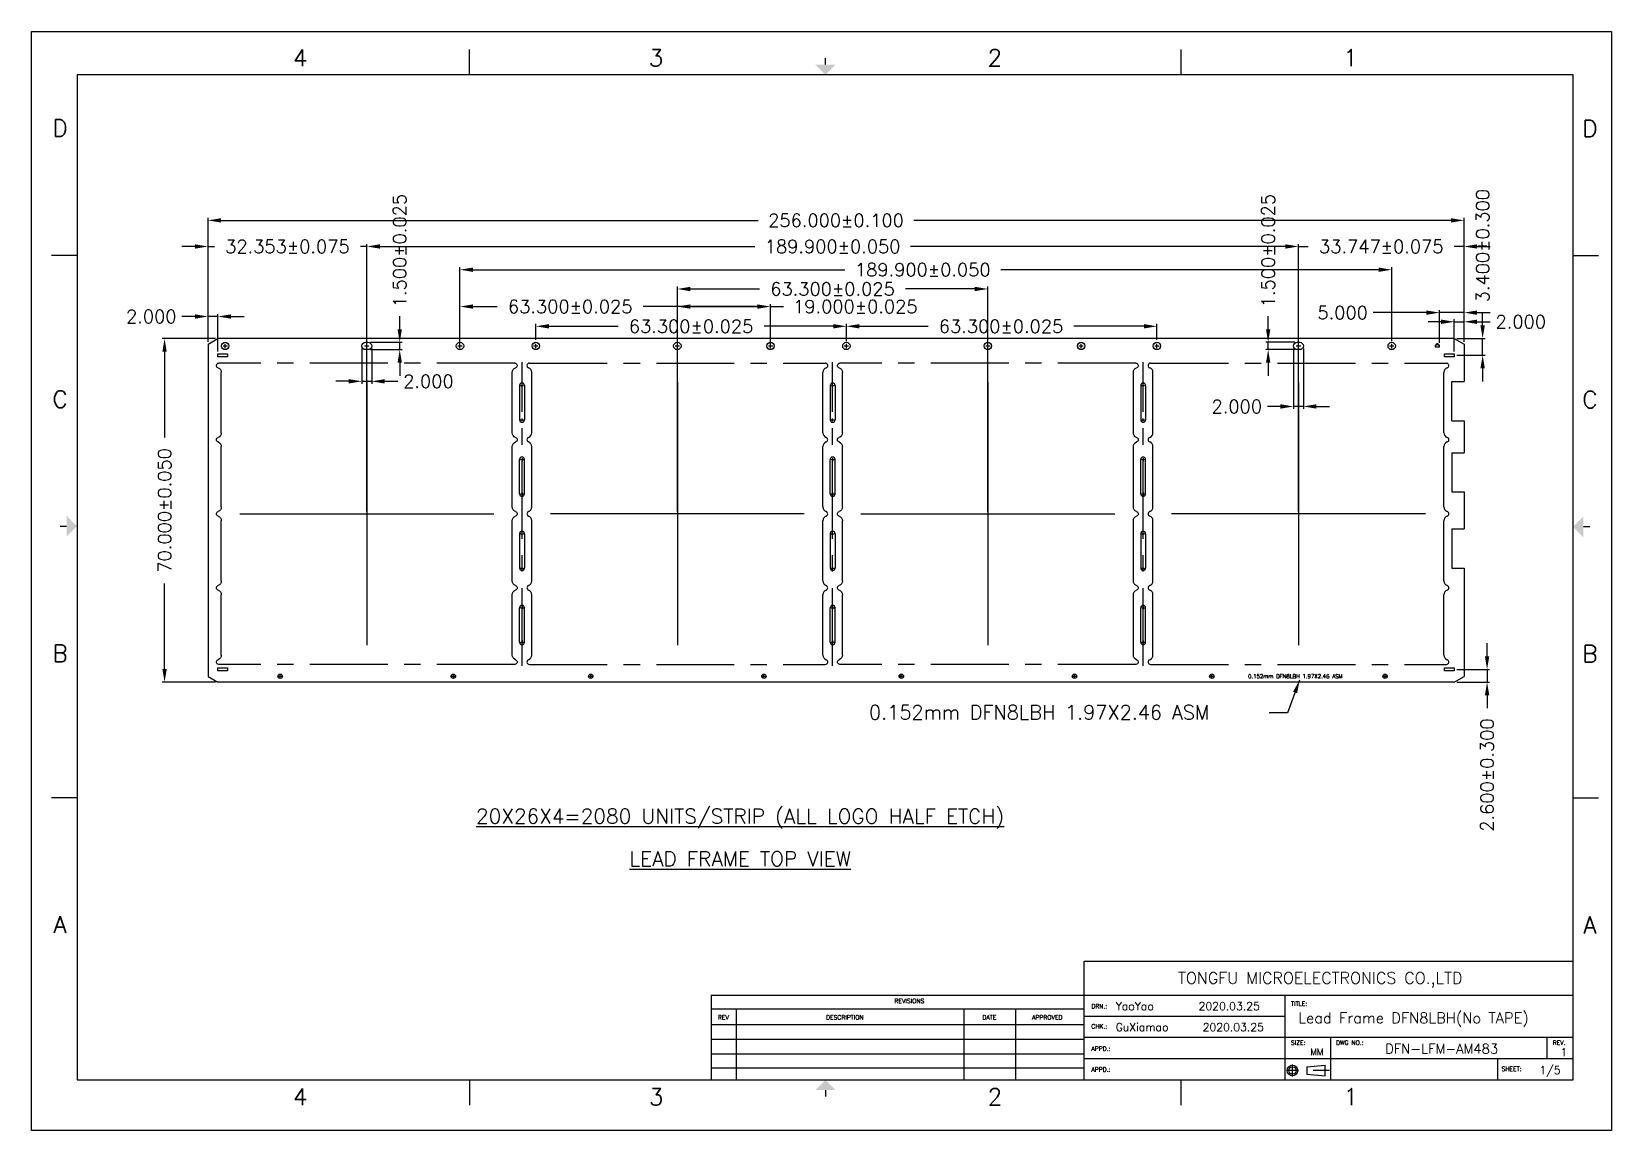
# Model space of a CAD drawing. Header units: millimetres. Extents: x 393.2 to 449.6, y 107.5 to 114.2.
# Drawn here: x 393.21 to 402.87, y 107.5 to 114.22 of the extents above; entities that cross this region are included whole.
import ezdxf
from ezdxf.enums import TextEntityAlignment as Align

# ---------------------------------------------------------------- set-up
doc = ezdxf.new("R2010")
doc.units = ezdxf.units.MM
doc.header["$LTSCALE"] = 0.5
doc.header["$PDMODE"] = 98
doc.linetypes.add('CENTER', pattern=[50.8, 31.75, -6.35, 6.35, -6.35])
for name, color, linetype in [('1', 7, 'Continuous'), ('1D', 4, 'Continuous'), ('CEN', 2, 'CENTER'), ('DIM', 3, 'Continuous'), ('TB', 7, 'Continuous')]:
    doc.layers.add(name, color=color, linetype=linetype)
doc.styles.add('ADESK1', font='romans')
doc.styles.add('ROMANS', font='romans.shx')
doc.styles.add('SIMPLEX', font='simplex.shx')
doc.dimstyles.get("Standard").update_dxf_attribs({"dimtxt": 0.08, "dimasz": 0.08, "dimexe": 0.027, "dimexo": 0.027, "dimgap": 0.027, "dimtad": 0, "dimdec": 3, "dimrnd": 0.0005, "dimzin": 1, "dimdsep": 46, "dimtxsty": 'SIMPLEX', "dimcen": 0.1905, "dimclrd": 256, "dimclre": 256, "dimclrt": 256, "dimadec": 0, "dimazin": 0, "dimtp": 0.03, "dimtm": 0.05, "dimtfac": 0.8, "dimtdec": 3, "dimtmove": 0, "dimatfit": 3, "dimfxl": 0.05, "dimtolj": 1, "dimtzin": 4, "dimlwd": -1, "dimlwe": -1, "dimarcsym": 0})
doc.dimstyles.new('Standard1', dxfattribs={"dimtxt": 0.08, "dimasz": 0.08, "dimexe": 0.015, "dimexo": 0.015, "dimgap": 0.027, "dimtad": 0, "dimdec": 3, "dimlfac": 33.333333, "dimrnd": 0.0005, "dimzin": 1, "dimdsep": 46, "dimtxsty": 'SIMPLEX', "dimcen": 0.1905, "dimclrd": 256, "dimclre": 256, "dimclrt": 256, "dimadec": 0, "dimazin": 0, "dimtp": 0.03, "dimtm": 0.05, "dimtfac": 0.8, "dimtdec": 3, "dimtmove": 0, "dimatfit": 3, "dimfxl": 0.05, "dimtolj": 1, "dimtzin": 4, "dimlwd": -1, "dimlwe": -1, "dimarcsym": 0})

msp = doc.modelspace()

# ---------------------------------------------------------------- texts
at = {"color": 0, "style": 'ADESK1'}
for s, p in [('YaoYao       2020.03.25', (399.841668, 108.23736)), ('GuXiamao     2020.03.25', (399.841668, 108.109075))]:
    msp.add_text(s, height=0.0485661, dxfattribs=at).set_placement(p)
at = {"layer": '1D', "color": 3, "style": 'ROMANS'}
for s, height, p in [('0.152mm DFN8LBH 1.97X2.46 ASM', 0.02404918, (400.651276, 110.266017)), ('0.152mm DFN8LBH 1.97X2.46 ASM ', 0.08657704, (398.333254, 110.014782))]:
    msp.add_text(s, height=height, dxfattribs=at).set_placement(p)
at = {"layer": 'TB', "color": 0, "style": 'SIMPLEX'}
msp.add_text('%%U20X26X4=2080 UNITS/STRIP (ALL LOGO HALF ETCH)', height=0.09000021, dxfattribs=at).set_placement((397.544928, 109.377372), align=Align.CENTER)
at = {"layer": 'TB', "style": 'SIMPLEX'}
msp.add_text('%%ULEAD FRAME TOP VIEW', height=0.09000021, dxfattribs=at).set_placement((397.544928, 109.118028), align=Align.CENTER)
at = {"layer": 'TB', "style": 'ADESK1'}
for s, height, p in [('Lead Frame DFN8LBH(No TAPE)', 0.06539323, (400.957889, 108.156721)), ('DFN-LFM-AM483', 0.05885391, (401.489257, 107.97203)), ('1', 0.049087, (402.561415, 107.955582)), ('1/5', 0.048191, (402.433172, 107.846713))]:
    msp.add_text(s, height=height, dxfattribs=at).set_placement(p)

# ---------------------------------------------------------------- blocks, each defined once
blk = doc.blocks.new('FR')
at = {"layer": 'TB'}
for p, q in [((78.32, 188.67), (78.32, 193.22)), ((205.52, 188.67), (205.52, 193.22)), ((8.12, 188.67), (8.12, 9.03)), ((275.59, 188.67), (8.12, 188.67)), ((275.59, 9.03), (275.59, 188.67)), ((3.57, 156.43), (8.12, 156.43)), ((275.59, 156.36), (280.13, 156.36)), ((3.57, 59.52), (8.12, 59.52)), ((275.59, 59.44), (280.13, 59.44)), ((188.21, 30.23), (275.59, 30.23)), ((188.21, 9.03), (188.21, 30.23)), ((121.48, 24.17), (121.48, 9.03)), ((121.48, 24.17), (188.21, 24.17)), ((188.21, 24.17), (275.59, 24.17)), ((224.1, 9.03), (224.1, 24.17)), ((121.48, 21.74), (188.21, 21.74)), ((126.03, 9.03), (126.03, 21.74)), ((166.76, 9.03), (166.76, 21.74)), ((175.96, 9.03), (175.96, 21.74)), ((188.21, 20.42), (224.1, 20.42)), ((121.48, 18.92), (188.21, 18.92)), ((121.48, 16.3), (188.21, 16.3)), ((188.21, 16.66), (275.59, 16.66)), ((232.32, 9.03), (232.32, 16.66)), ((270.99, 12.86), (270.99, 16.66)), ((121.48, 13.68), (188.21, 13.68)), ((188.21, 12.85), (224.1, 12.85)), ((224.1, 12.86), (275.59, 12.86)), ((228.03, 11.36), (231.26, 11.65)), ((228.03, 11.36), (228.03, 10.06)), ((231.26, 9.76), (231.26, 11.65)), ((262.17, 9.03), (262.17, 12.86)), ((8.12, 9.03), (275.59, 9.03)), ((78.35, 4.49), (78.35, 9.03)), ((121.48, 11.17), (188.21, 11.17)), ((205.55, 4.49), (205.55, 9.03)), ((228.03, 10.06), (231.26, 9.76))]:
    blk.add_line(p, q, dxfattribs=at)
at = {"layer": 'TB', "color": 1, "linetype": 'CENTER', "ltscale": 0.002}
for p, q in [((225.43, 9.62), (225.43, 11.79)), ((226.52, 10.71), (224.34, 10.71)), ((232.03, 10.71), (227.29, 10.71))]:
    blk.add_line(p, q, dxfattribs=at)
at = {"layer": 'TB'}
blk.add_lwpolyline([(0, 196.39), (282.46, 196.39), (282.46, 0), (0, 0)], close=True, dxfattribs=at)
at = {"layer": 'TB', "const_width": 0.242}
for points in [[(141.92, 191.7), (141.92, 190.49)], [(5.09, 107.97), (6.3, 107.97)], [(278.62, 107.9), (277.41, 107.9)], [(141.95, 6), (141.95, 7.21)]]:
    blk.add_lwpolyline(points, dxfattribs=at)
at = {"layer": 'TB'}
for radius in [0.945, 0.649]:
    blk.add_circle((225.43, 10.71), radius, dxfattribs=at)
for points in [[(140.1, 190.49), (143.74, 190.49), (141.92, 188.67)], [(6.3, 106.16), (6.3, 109.79), (8.12, 107.97)], [(277.41, 106.08), (277.41, 109.72), (275.59, 107.9)], [(140.13, 7.21), (143.77, 7.21), (141.95, 9.03)]]:
    blk.add_solid(points, dxfattribs=at)
at = {"layer": 'TB', "style": 'ADESK1'}
for s, p in [('4', (48.03, 191.7)), ('3', (111.64, 191.7)), ('2', (172.21, 191.7)), ('1', (235.81, 191.7)), ('D', (5.09, 179.15)), ('D', (278.62, 179.07)), ('C', (5.09, 130.69)), ('C', (278.62, 130.62)), ('B', (5.09, 85.26)), ('B', (278.62, 85.19)), ('A', (5.09, 36.8)), ('A', (278.62, 36.73)), ('4', (48.06, 6)), ('3', (111.66, 6)), ('2', (172.24, 6)), ('1', (235.84, 6))]:
    blk.add_text(s, height=3.03, dxfattribs=at).set_placement(p, align=Align.MIDDLE_CENTER)
for s, height, p in [('TONGFU MICROELECTRONICS CO.,LTD', 2.0747, (204.97, 26.2)), ('REVISIONS', 0.787, (154.27, 22.74)), ('TITLE:', 0.787, (225.17, 22.25)), ('REV', 0.787, (122.71, 19.8)), ('DESCRIPTION', 0.7874, (142.04, 19.8)), ('DATE', 0.787, (170, 19.8)), ('APPROVED', 0.787, (178.88, 19.8)), ('DRN.:', 0.787, (189.47, 21.8)), ('CHK.:', 0.787, (189.47, 18.19)), ('APPD.:', 0.787, (189.47, 14.21)), ('SIZE:', 0.787, (225.17, 15.28)), ('MM', 1.148, (228.62, 13.47)), ('DWG NO.:', 0.787, (233.22, 15.28)), ('REV.', 0.787, (271.96, 15.28)), ('SHEET:', 0.787, (262.81, 10.61)), ('APPD.:', 0.787, (189.47, 10.49))]:
    blk.add_text(s, height=height, dxfattribs=at).set_placement(p)
blk = doc.blocks.new('M0')
at = {"layer": '1D', "linetype": 'CENTER'}
for p, q in [((-30.15, 30.7), (30.15, 30.7)), ((-29.65, 16.51), (-29.65, 28.79)), ((29.65, 16.51), (29.65, 28.79)), ((-29.65, 1.41), (-29.65, 13.69)), ((29.65, 1.41), (29.65, 13.69)), ((-29.65, -13.69), (-29.65, -1.41)), ((29.65, -13.69), (29.65, -1.41)), ((-29.65, -28.79), (-29.65, -16.51)), ((29.65, -28.79), (29.65, -16.51)), ((-30.15, -30.7), (30.15, -30.7))]:
    blk.add_line(p, q, dxfattribs=at)
at = {"layer": '1D', "color": 4}
for centre, radius, start, end in [((-30.15, 30.2), 0.5, 90, 250.5288), ((-30.65, 28.79), 1, 0, 70.5288), ((30.65, 28.79), 1, 109.4712, 180), ((30.15, 30.2), 0.5, 289.4712, 90), ((-30.65, 16.51), 1, 289.4712, 0), ((30.65, 16.51), 1, 180, 250.5288), ((-30.15, 15.1), 0.5, 109.4712, 250.5288), ((-30.65, 13.69), 1, 0, 70.5288), ((30.65, 13.69), 1, 109.4712, 180), ((30.15, 15.1), 0.5, 289.4712, 70.5288), ((-30.15, 0), 0.5, 109.4712, 250.5288), ((-30.65, 1.41), 1, 289.4712, 0), ((30.65, 1.41), 1, 180, 250.5288), ((30.15, 0), 0.5, 289.4712, 70.5288), ((-30.65, -1.41), 1, 0, 70.5288), ((30.65, -1.41), 1, 109.4712, 180), ((-30.15, -15.1), 0.5, 109.4712, 250.5288), ((-30.65, -13.69), 1, 289.4712, 0), ((-30.65, -16.51), 1, 0, 70.5288), ((30.65, -13.69), 1, 180, 250.5288), ((30.65, -16.51), 1, 109.4712, 180), ((30.15, -15.1), 0.5, 289.4712, 70.5288), ((-30.65, -28.79), 1, 289.4712, 0), ((30.65, -28.79), 1, 180, 250.5288), ((-30.15, -30.2), 0.5, 109.4712, 270), ((30.15, -30.2), 0.5, 270, 70.5288)]:
    blk.add_arc(centre, radius, start, end, dxfattribs=at)
blk = doc.blocks.new('*D59')
at = {"layer": 'Defpoints', "color": 0, "transparency": 16777216}
for p in [(394.3517, 112.3424), (394.0258, 110.2424), (394.3517, 110.2424)]:
    blk.add_point(p, dxfattribs=at)
at = {"layer": 'DIM', "transparency": 16777216}
for p, q in [((394.3367, 112.3424), (394.0108, 112.3424)), ((394.0258, 112.2624), (394.0258, 111.7384)), ((394.0258, 110.3224), (394.0258, 110.8463)), ((394.3367, 110.2424), (394.0108, 110.2424))]:
    blk.add_line(p, q, dxfattribs=at)
for points in [[(394.0125, 112.2624), (394.0392, 112.2624), (394.0258, 112.3424)], [(394.0125, 110.3224), (394.0392, 110.3224), (394.0258, 110.2424)]]:
    blk.add_solid(points, dxfattribs=at)
at = {"layer": 'DIM', "transparency": 16777216, "insert": (394.0258, 111.2924), "char_height": 0.08, "attachment_point": 5, "rotation": 90, "style": 'SIMPLEX'}
blk.add_mtext('\\A1;70.000%%p0.050', dxfattribs=at)
blk = doc.blocks.new('*D60')
at = {"layer": 'Defpoints', "color": 0, "transparency": 16777216}
for p in [(394.2917, 112.4773), (394.2917, 112.3077), (394.3517, 112.2494)]:
    blk.add_point(p, dxfattribs=at)
at = {"layer": 'DIM', "transparency": 16777216}
for p, q in [((394.2117, 112.4773), (394.1317, 112.4773)), ((394.2917, 112.3227), (394.2917, 112.4923)), ((394.3517, 112.4773), (394.2917, 112.4773)), ((394.3517, 112.2644), (394.3517, 112.4923)), ((394.4317, 112.4773), (394.5117, 112.4773))]:
    blk.add_line(p, q, dxfattribs=at)
for points in [[(394.2117, 112.4907), (394.2117, 112.464), (394.2917, 112.4773)], [(394.4317, 112.4907), (394.4317, 112.464), (394.3517, 112.4773)]]:
    blk.add_solid(points, dxfattribs=at)
at = {"layer": 'DIM', "transparency": 16777216, "insert": (393.9447, 112.4773), "char_height": 0.08, "attachment_point": 5, "style": 'SIMPLEX'}
blk.add_mtext('\\A1;2.000', dxfattribs=at)
blk = doc.blocks.new('*D61')
at = {"layer": 'Defpoints', "color": 0, "transparency": 16777216}
for p in [(394.2917, 112.9054), (394.2917, 112.3077), (395.2623, 111.2714)]:
    blk.add_point(p, dxfattribs=at)
at = {"layer": 'DIM', "transparency": 16777216}
for p, q in [((394.2117, 112.9054), (394.1317, 112.9054)), ((394.2917, 112.3227), (394.2917, 112.9204)), ((394.2917, 112.9054), (394.3309, 112.9054)), ((395.2623, 112.9054), (395.223, 112.9054)), ((395.2623, 111.2864), (395.2623, 112.9204)), ((395.3423, 112.9054), (395.4223, 112.9054))]:
    blk.add_line(p, q, dxfattribs=at)
for points in [[(394.2117, 112.9187), (394.2117, 112.8921), (394.2917, 112.9054)], [(395.3423, 112.9187), (395.3423, 112.8921), (395.2623, 112.9054)]]:
    blk.add_solid(points, dxfattribs=at)
at = {"layer": 'DIM', "transparency": 16777216, "insert": (394.777, 112.9054), "char_height": 0.08, "attachment_point": 5, "style": 'SIMPLEX'}
blk.add_mtext('\\A1;32.353%%P0.075', dxfattribs=at)
blk = doc.blocks.new('*D62')
at = {"layer": 'Defpoints', "color": 0, "transparency": 16777216}
for p in [(399.0603, 112.6456), (397.1613, 111.2714), (399.0603, 111.2714)]:
    blk.add_point(p, dxfattribs=at)
at = {"layer": 'DIM', "transparency": 16777216}
for p, q in [((397.1613, 111.2864), (397.1613, 112.6606)), ((397.2413, 112.6456), (397.6641, 112.6456)), ((398.9803, 112.6456), (398.5562, 112.6456)), ((399.0603, 111.2864), (399.0603, 112.6606))]:
    blk.add_line(p, q, dxfattribs=at)
for points in [[(397.2413, 112.659), (397.2413, 112.6323), (397.1613, 112.6456)], [(398.9803, 112.659), (398.9803, 112.6323), (399.0603, 112.6456)]]:
    blk.add_solid(points, dxfattribs=at)
at = {"layer": 'DIM', "transparency": 16777216, "insert": (398.1101, 112.6456), "char_height": 0.08, "attachment_point": 5, "style": 'SIMPLEX'}
blk.add_mtext('\\A1;63.300%%p0.025', dxfattribs=at)
blk = doc.blocks.new('*D63')
at = {"layer": 'Defpoints', "color": 0, "transparency": 16777216}
for p in [(395.2623, 112.9054), (395.2623, 111.2714), (400.9593, 111.2714)]:
    blk.add_point(p, dxfattribs=at)
at = {"layer": 'DIM', "transparency": 16777216}
for p, q in [((395.2623, 111.2864), (395.2623, 112.9204)), ((395.3423, 112.9054), (397.6342, 112.9054)), ((400.8793, 112.9054), (398.5873, 112.9054)), ((400.9593, 111.2864), (400.9593, 112.9204))]:
    blk.add_line(p, q, dxfattribs=at)
for points in [[(395.3423, 112.9187), (395.3423, 112.8921), (395.2623, 112.9054)], [(400.8793, 112.9187), (400.8793, 112.8921), (400.9593, 112.9054)]]:
    blk.add_solid(points, dxfattribs=at)
at = {"layer": 'DIM', "transparency": 16777216, "insert": (398.1108, 112.9054), "char_height": 0.08, "attachment_point": 5, "style": 'SIMPLEX'}
blk.add_mtext('\\A1;189.900%%p0.050', dxfattribs=at)
blk = doc.blocks.new('*D64')
at = {"layer": 'Defpoints', "color": 0, "transparency": 16777216}
for p in [(401.9717, 113.0648), (394.2917, 112.3077), (401.9717, 112.3077)]:
    blk.add_point(p, dxfattribs=at)
at = {"layer": 'DIM', "transparency": 16777216}
for p, q in [((394.2917, 112.3227), (394.2917, 113.0798)), ((394.3717, 113.0648), (397.6552, 113.0648)), ((401.8917, 113.0648), (398.6082, 113.0648)), ((401.9717, 112.3227), (401.9717, 113.0798))]:
    blk.add_line(p, q, dxfattribs=at)
for points in [[(394.3717, 113.0782), (394.3717, 113.0515), (394.2917, 113.0648)], [(401.8917, 113.0782), (401.8917, 113.0515), (401.9717, 113.0648)]]:
    blk.add_solid(points, dxfattribs=at)
at = {"layer": 'DIM', "transparency": 16777216, "insert": (398.1317, 113.0648), "char_height": 0.08, "attachment_point": 5, "style": 'SIMPLEX'}
blk.add_mtext('\\A1;256.000%%p0.100', dxfattribs=at)
blk = doc.blocks.new('*D65')
at = {"layer": 'Defpoints', "color": 0, "transparency": 16777216}
for p in [(401.9717, 112.4451), (401.9117, 112.2494), (401.9717, 112.3077)]:
    blk.add_point(p, dxfattribs=at)
at = {"layer": 'DIM', "transparency": 16777216}
for p, q in [((401.8317, 112.4451), (401.7517, 112.4451)), ((401.9117, 112.2644), (401.9117, 112.4601)), ((401.9117, 112.4451), (401.9717, 112.4451)), ((401.9717, 112.3227), (401.9717, 112.4601)), ((402.0517, 112.4451), (402.1317, 112.4451))]:
    blk.add_line(p, q, dxfattribs=at)
for points in [[(401.8317, 112.4584), (401.8317, 112.4317), (401.9117, 112.4451)], [(402.0517, 112.4584), (402.0517, 112.4317), (401.9717, 112.4451)]]:
    blk.add_solid(points, dxfattribs=at)
at = {"layer": 'DIM', "transparency": 16777216, "insert": (402.3187, 112.4451), "char_height": 0.08, "attachment_point": 5, "style": 'SIMPLEX'}
blk.add_mtext('\\A1;2.000', dxfattribs=at)
blk = doc.blocks.new('*D66')
at = {"layer": 'Defpoints', "color": 0, "transparency": 16777216}
for p in [(401.9717, 112.9054), (400.9593, 112.2974), (401.9717, 112.3077)]:
    blk.add_point(p, dxfattribs=at)
at = {"layer": 'DIM', "transparency": 16777216}
for p, q in [((400.8793, 112.9054), (400.7993, 112.9054)), ((400.9593, 112.3124), (400.9593, 112.9204)), ((400.9593, 112.9054), (401.0194, 112.9054)), ((401.9717, 112.9054), (401.9115, 112.9054)), ((401.9717, 112.3227), (401.9717, 112.9204)), ((402.0517, 112.9054), (402.1317, 112.9054))]:
    blk.add_line(p, q, dxfattribs=at)
for points in [[(400.8793, 112.9187), (400.8793, 112.8921), (400.9593, 112.9054)], [(402.0517, 112.9187), (402.0517, 112.8921), (401.9717, 112.9054)]]:
    blk.add_solid(points, dxfattribs=at)
at = {"layer": 'DIM', "transparency": 16777216, "insert": (401.4655, 112.9054), "char_height": 0.08, "attachment_point": 5, "style": 'SIMPLEX'}
blk.add_mtext('\\A1;33.747%%P0.075', dxfattribs=at)
blk = doc.blocks.new('slit')
for p, q in [((-32.15, 26.15), (-32.15, 19.15)), ((-31.15, 26.15), (-31.15, 19.15)), ((-32.15, 4.05), (-32.15, 11.05)), ((-31.15, 4.05), (-31.15, 11.05)), ((-32.15, -4.05), (-32.15, -11.05)), ((-31.15, -4.05), (-31.15, -11.05)), ((-32.15, -26.15), (-32.15, -19.15)), ((-31.15, -26.15), (-31.15, -19.15))]:
    blk.add_line(p, q)
at = {"color": 0}
for centre, start, end in [((-31.65, 26.15), 0, 180), ((-31.65, 19.15), 180, 0), ((-31.65, 11.05), 0, 180), ((-31.65, 4.05), 180, 0), ((-31.65, -4.05), 0, 180), ((-31.65, -11.05), 180, 0), ((-31.65, -19.15), 0, 180), ((-31.65, -26.15), 180, 0)]:
    blk.add_arc(centre, 0.5, start, end, dxfattribs=at)
at = {"layer": '1D', "linetype": 'CENTER'}
blk.add_line((-31.65, -31), (-31.65, 30.92), dxfattribs=at)
at = {"layer": '1D'}
for p, q in [((-31.95, 26.15), (-31.35, 26.15)), ((-31.65, 25.85), (-31.65, 26.45)), ((-31.65, 18.85), (-31.65, 19.45)), ((-31.95, 19.15), (-31.35, 19.15)), ((-31.95, 11.05), (-31.35, 11.05)), ((-31.65, 11.35), (-31.65, 10.75)), ((-31.95, 4.05), (-31.35, 4.05)), ((-31.65, 4.35), (-31.65, 3.75)), ((-31.95, -4.05), (-31.35, -4.05)), ((-31.65, -4.35), (-31.65, -3.75)), ((-31.95, -11.05), (-31.35, -11.05)), ((-31.65, -11.35), (-31.65, -10.75)), ((-31.95, -19.15), (-31.35, -19.15)), ((-31.65, -18.85), (-31.65, -19.45)), ((-31.95, -26.15), (-31.35, -26.15)), ((-31.65, -25.85), (-31.65, -26.45))]:
    blk.add_line(p, q, dxfattribs=at)
blk = doc.blocks.new('*D67')
at = {"layer": 'Defpoints', "color": 0, "transparency": 16777216}
for p in [(397.7313, 112.5381), (397.1613, 112.2974), (397.7313, 112.2974)]:
    blk.add_point(p, dxfattribs=at)
at = {"layer": 'DIM', "transparency": 16777216}
for p, q in [((397.1613, 112.3124), (397.1613, 112.5531)), ((397.7313, 112.3124), (397.7313, 112.5531)), ((397.2413, 112.5381), (397.6513, 112.5381)), ((397.7313, 112.5381), (397.8113, 112.5381))]:
    blk.add_line(p, q, dxfattribs=at)
for points in [[(397.2413, 112.5514), (397.2413, 112.5248), (397.1613, 112.5381)], [(397.6513, 112.5514), (397.6513, 112.5248), (397.7313, 112.5381)]]:
    blk.add_solid(points, dxfattribs=at)
at = {"layer": 'DIM', "transparency": 16777216, "insert": (398.2497, 112.5381), "char_height": 0.08, "attachment_point": 5, "style": 'SIMPLEX'}
blk.add_mtext('\\A1;19.000%%P0.025', dxfattribs=at)
blk = doc.blocks.new('*D73')
at = {"layer": 'Defpoints', "color": 0, "transparency": 16777216}
for p in [(401.5293, 112.7633), (395.8323, 112.3109), (401.5293, 112.3109)]:
    blk.add_point(p, dxfattribs=at)
at = {"layer": 'DIM', "transparency": 16777216}
for p, q in [((395.8323, 112.3259), (395.8323, 112.7783)), ((395.9123, 112.7633), (398.1855, 112.7633)), ((401.4493, 112.7633), (399.1386, 112.7633)), ((401.5293, 112.3259), (401.5293, 112.7783))]:
    blk.add_line(p, q, dxfattribs=at)
for points in [[(395.9123, 112.7767), (395.9123, 112.75), (395.8323, 112.7633)], [(401.4493, 112.7767), (401.4493, 112.75), (401.5293, 112.7633)]]:
    blk.add_solid(points, dxfattribs=at)
at = {"layer": 'DIM', "transparency": 16777216, "insert": (398.662, 112.7633), "char_height": 0.08, "attachment_point": 5, "style": 'SIMPLEX'}
blk.add_mtext('\\A1;189.900%%P0.050', dxfattribs=at)
blk = doc.blocks.new('*D68')
at = {"layer": 'Defpoints', "color": 0, "transparency": 16777216}
for p in [(397.7313, 112.5381), (395.8323, 112.2974), (397.7313, 112.2974)]:
    blk.add_point(p, dxfattribs=at)
at = {"layer": 'DIM', "transparency": 16777216}
for p, q in [((395.8323, 112.3124), (395.8323, 112.5531)), ((397.7313, 112.3124), (397.7313, 112.5531)), ((395.9123, 112.5381), (396.0602, 112.5381)), ((397.6513, 112.5381), (396.9523, 112.5381))]:
    blk.add_line(p, q, dxfattribs=at)
for points in [[(395.9123, 112.5514), (395.9123, 112.5248), (395.8323, 112.5381)], [(397.6513, 112.5514), (397.6513, 112.5248), (397.7313, 112.5381)]]:
    blk.add_solid(points, dxfattribs=at)
at = {"layer": 'DIM', "transparency": 16777216, "insert": (396.5062, 112.5381), "char_height": 0.08, "attachment_point": 5, "style": 'SIMPLEX'}
blk.add_mtext('\\A1;63.300%%P0.025', dxfattribs=at)
blk = doc.blocks.new('*D69')
at = {"layer": 'Defpoints', "color": 0, "ltscale": 0.1, "transparency": 16777216}
for p in [(401.9117, 112.3424), (402.0854, 112.3424), (401.9117, 112.2404)]:
    blk.add_point(p, dxfattribs=at)
at = {"layer": 'DIM', "ltscale": 0.1, "transparency": 16777216}
for p, q in [((402.0854, 112.4224), (402.0854, 112.5024)), ((401.9267, 112.3424), (402.1004, 112.3424)), ((402.0854, 112.2404), (402.0854, 112.3424)), ((401.9267, 112.2404), (402.1004, 112.2404)), ((402.0854, 112.1604), (402.0854, 112.0804))]:
    blk.add_line(p, q, dxfattribs=at)
for points in [[(402.072, 112.4224), (402.0987, 112.4224), (402.0854, 112.3424)], [(402.072, 112.1604), (402.0987, 112.1604), (402.0854, 112.2404)]]:
    blk.add_solid(points, dxfattribs=at)
at = {"layer": 'DIM', "ltscale": 0.1, "transparency": 16777216, "insert": (402.0854, 112.9103), "char_height": 0.08, "attachment_point": 5, "rotation": 90, "style": 'SIMPLEX'}
blk.add_mtext('\\A1;3.400%%P0.300', dxfattribs=at)
blk = doc.blocks.new('*D70')
at = {"layer": 'Defpoints', "color": 0, "ltscale": 0.1, "transparency": 16777216}
for p in [(401.9117, 110.3204), (401.9117, 110.2424), (402.1126, 110.2424)]:
    blk.add_point(p, dxfattribs=at)
at = {"layer": 'DIM', "ltscale": 0.1, "transparency": 16777216}
for p, q in [((402.1126, 110.4004), (402.1126, 110.4804)), ((401.9267, 110.3204), (402.1276, 110.3204)), ((402.1126, 110.3204), (402.1126, 110.2424)), ((401.9267, 110.2424), (402.1276, 110.2424)), ((402.1126, 110.1624), (402.1126, 110.0824))]:
    blk.add_line(p, q, dxfattribs=at)
for points in [[(402.0993, 110.4004), (402.1259, 110.4004), (402.1126, 110.3204)], [(402.0993, 110.1624), (402.1259, 110.1624), (402.1126, 110.2424)]]:
    blk.add_solid(points, dxfattribs=at)
at = {"layer": 'DIM', "ltscale": 0.1, "transparency": 16777216, "insert": (402.1126, 109.6744), "char_height": 0.08, "attachment_point": 5, "rotation": 90, "style": 'SIMPLEX'}
blk.add_mtext('\\A1;2.600%%P0.300', dxfattribs=at)
blk = doc.blocks.new('*D74')
at = {"layer": 'Defpoints', "color": 0, "ltscale": 0.1, "transparency": 16777216}
for p in [(401.9717, 112.501), (401.8217, 112.3013), (401.9717, 112.3077)]:
    blk.add_point(p, dxfattribs=at)
at = {"layer": 'DIM', "ltscale": 0.1, "transparency": 16777216}
for p, q in [((401.7417, 112.501), (401.4166, 112.501)), ((401.8217, 112.3163), (401.8217, 112.516)), ((401.9717, 112.501), (401.8217, 112.501)), ((401.9717, 112.3227), (401.9717, 112.516)), ((402.0517, 112.501), (402.1317, 112.501))]:
    blk.add_line(p, q, dxfattribs=at)
for points in [[(401.7417, 112.5143), (401.7417, 112.4876), (401.8217, 112.501)], [(402.0517, 112.5143), (402.0517, 112.4876), (401.9717, 112.501)]]:
    blk.add_solid(points, dxfattribs=at)
at = {"layer": 'DIM', "ltscale": 0.1, "transparency": 16777216, "insert": (401.2296, 112.501), "char_height": 0.08, "attachment_point": 5, "style": 'SIMPLEX'}
blk.add_mtext('\\A1;{\\C0;5.000}', dxfattribs=at)
blk = doc.blocks.new('*D75')
at = {"layer": 'Defpoints', "color": 0, "ltscale": 0.1, "transparency": 16777216}
for p in [(400.0938, 112.4175), (398.1948, 112.3109), (400.0938, 112.3199)]:
    blk.add_point(p, dxfattribs=at)
at = {"layer": 'DIM', "ltscale": 0.1, "transparency": 16777216}
for p, q in [((398.1948, 112.3259), (398.1948, 112.4325)), ((398.2748, 112.4175), (398.6945, 112.4175)), ((400.0138, 112.4175), (399.5866, 112.4175)), ((400.0938, 112.3349), (400.0938, 112.4325))]:
    blk.add_line(p, q, dxfattribs=at)
for points in [[(398.2748, 112.4309), (398.2748, 112.4042), (398.1948, 112.4175)], [(400.0138, 112.4309), (400.0138, 112.4042), (400.0938, 112.4175)]]:
    blk.add_solid(points, dxfattribs=at)
at = {"layer": 'DIM', "ltscale": 0.1, "transparency": 16777216, "insert": (399.1405, 112.4175), "char_height": 0.08, "attachment_point": 5, "style": 'SIMPLEX'}
blk.add_mtext('\\A1;63.300%%P0.025', dxfattribs=at)
blk = doc.blocks.new('*D71')
at = {"layer": 'Defpoints', "color": 0, "transparency": 16777216}
for p in [(398.1948, 112.4175), (396.2958, 112.3199), (398.1948, 112.3109)]:
    blk.add_point(p, dxfattribs=at)
at = {"layer": 'DIM', "transparency": 16777216}
for p, q in [((396.2958, 112.3349), (396.2958, 112.4325)), ((396.3758, 112.4175), (396.7992, 112.4175)), ((398.1148, 112.4175), (397.6913, 112.4175)), ((398.1948, 112.3259), (398.1948, 112.4325))]:
    blk.add_line(p, q, dxfattribs=at)
for points in [[(396.3758, 112.4309), (396.3758, 112.4042), (396.2958, 112.4175)], [(398.1148, 112.4309), (398.1148, 112.4042), (398.1948, 112.4175)]]:
    blk.add_solid(points, dxfattribs=at)
at = {"layer": 'DIM', "transparency": 16777216, "insert": (397.2453, 112.4175), "char_height": 0.08, "attachment_point": 5, "style": 'SIMPLEX'}
blk.add_mtext('\\A1;{\\C3;63.300%%P0.025}', dxfattribs=at)
blk = doc.blocks.new('*D76')
at = {"layer": 'Defpoints', "color": 0, "ltscale": 0.1, "transparency": 16777216}
for p in [(395.2323, 112.2974), (395.2923, 112.2974), (395.2923, 112.0812)]:
    blk.add_point(p, dxfattribs=at)
at = {"layer": 'DIM', "ltscale": 0.1, "transparency": 16777216}
for p, q in [((395.2323, 112.2824), (395.2323, 112.0662)), ((395.2923, 112.2824), (395.2923, 112.0662)), ((395.1523, 112.0812), (395.0723, 112.0812)), ((395.2323, 112.0812), (395.2923, 112.0812)), ((395.3723, 112.0812), (395.4523, 112.0812))]:
    blk.add_line(p, q, dxfattribs=at)
for points in [[(395.1523, 112.0945), (395.1523, 112.0678), (395.2323, 112.0812)], [(395.3723, 112.0945), (395.3723, 112.0678), (395.2923, 112.0812)]]:
    blk.add_solid(points, dxfattribs=at)
at = {"layer": 'DIM', "ltscale": 0.1, "transparency": 16777216, "insert": (395.6393, 112.0812), "char_height": 0.08, "attachment_point": 5, "style": 'SIMPLEX'}
blk.add_mtext('\\A1;2.000', dxfattribs=at)
blk = doc.blocks.new('*D77')
at = {"layer": 'Defpoints', "color": 0, "ltscale": 0.1, "transparency": 16777216}
for p in [(400.9293, 112.2974), (400.9893, 112.2974), (400.9293, 111.9275)]:
    blk.add_point(p, dxfattribs=at)
at = {"layer": 'DIM', "ltscale": 0.1, "transparency": 16777216}
for p, q in [((400.9293, 112.2824), (400.9293, 111.9125)), ((400.9893, 112.2824), (400.9893, 111.9125)), ((400.8493, 111.9275), (400.7693, 111.9275)), ((400.9893, 111.9275), (400.9293, 111.9275)), ((401.0693, 111.9275), (401.1493, 111.9275))]:
    blk.add_line(p, q, dxfattribs=at)
for points in [[(400.8493, 111.9409), (400.8493, 111.9142), (400.9293, 111.9275)], [(401.0693, 111.9409), (401.0693, 111.9142), (400.9893, 111.9275)]]:
    blk.add_solid(points, dxfattribs=at)
at = {"layer": 'DIM', "ltscale": 0.1, "transparency": 16777216, "insert": (400.5823, 111.9275), "char_height": 0.08, "attachment_point": 5, "style": 'SIMPLEX'}
blk.add_mtext('\\A1;2.000', dxfattribs=at)
blk = doc.blocks.new('*D72')
at = {"layer": 'Defpoints', "color": 0, "ltscale": 0.1, "transparency": 16777216}
for p in [(395.2698, 112.3199), (395.2698, 112.2749), (395.4638, 112.3199)]:
    blk.add_point(p, dxfattribs=at)
at = {"layer": 'DIM', "ltscale": 0.1, "transparency": 16777216}
for p, q in [((395.4638, 112.3999), (395.4638, 112.4799)), ((395.2848, 112.3199), (395.4788, 112.3199)), ((395.2848, 112.2749), (395.4788, 112.2749)), ((395.4638, 112.2749), (395.4638, 112.3199)), ((395.4638, 112.1949), (395.4638, 112.1149))]:
    blk.add_line(p, q, dxfattribs=at)
for points in [[(395.4504, 112.3999), (395.4771, 112.3999), (395.4638, 112.3199)], [(395.4504, 112.1949), (395.4771, 112.1949), (395.4638, 112.2749)]]:
    blk.add_solid(points, dxfattribs=at)
at = {"layer": 'DIM', "ltscale": 0.1, "transparency": 16777216, "insert": (395.4638, 112.8802), "char_height": 0.08, "attachment_point": 5, "rotation": 90, "style": 'SIMPLEX'}
blk.add_mtext('\\A1;1.500%%P0.025', dxfattribs=at)
blk = doc.blocks.new('*D78')
at = {"layer": 'Defpoints', "color": 0, "ltscale": 0.1, "transparency": 16777216}
for p in [(400.7739, 112.3199), (400.9518, 112.3199), (400.9518, 112.2749)]:
    blk.add_point(p, dxfattribs=at)
at = {"layer": 'DIM', "ltscale": 0.1, "transparency": 16777216}
for p, q in [((400.7739, 112.3999), (400.7739, 112.4799)), ((400.9368, 112.3199), (400.7589, 112.3199)), ((400.9368, 112.2749), (400.7589, 112.2749)), ((400.7739, 112.2749), (400.7739, 112.3199)), ((400.7739, 112.1949), (400.7739, 112.1149))]:
    blk.add_line(p, q, dxfattribs=at)
for points in [[(400.7606, 112.3999), (400.7873, 112.3999), (400.7739, 112.3199)], [(400.7606, 112.1949), (400.7873, 112.1949), (400.7739, 112.2749)]]:
    blk.add_solid(points, dxfattribs=at)
at = {"layer": 'DIM', "ltscale": 0.1, "transparency": 16777216, "insert": (400.7739, 112.8802), "char_height": 0.08, "attachment_point": 5, "rotation": 90, "style": 'SIMPLEX'}
blk.add_mtext('\\A1;1.500%%P0.025', dxfattribs=at)

# ---------------------------------------------------------------- dimensions: what is measured, and where the dimension line sits
at = {"layer": 'DIM', "color": 3, "ltscale": 0.1}
dim = msp.add_linear_dim(base=(395.463756, 112.319892), p1=(395.269759, 112.274893), p2=(395.269759, 112.319892), angle=90, text='<>%%P0.025', dimstyle='Standard1', dxfattribs=at)
dim.commit()
dim.dimension.update_dxf_attribs({"geometry": '*D72', "text_midpoint": (395.463756, 112.880226), "dimtype": 160})
for base, p1, p2, text, picture, middle in [((400.773936, 112.319892), (400.951772, 112.274893), (400.951772, 112.319892), '<>%%P0.025', '*D78', (400.773936, 112.880226)), ((402.085378, 112.342393), (401.911685, 112.240392), (401.911685, 112.342393), '<>%%P0.300', '*D69', (402.085378, 112.910345))]:
    dim = msp.add_linear_dim(base=base, p1=p1, p2=p2, angle=90, text=text, dimstyle='Standard1', dxfattribs=at)
    dim.commit()
    dim.dimension.update_dxf_attribs({"geometry": picture, "text_midpoint": middle})
at = {"layer": 'DIM', "color": 0}
for base, p1, p2, text, picture, middle in [((401.971685, 113.064842), (394.291667, 112.307743), (401.971685, 112.307743), '256.000%%p0.100', '*D64', (398.131676, 113.064842)), ((394.291667, 112.905409), (395.262259, 111.27139), (394.291667, 112.307743), '<>%%P0.075', '*D61', (394.776963, 112.905409)), ((395.262259, 112.905409), (400.959272, 111.27139), (395.262259, 111.27139), '189.900%%p0.050', '*D63', (398.110766, 112.905409)), ((401.971685, 112.905409), (400.959272, 112.297393), (401.971685, 112.307743), '<>%%P0.075', '*D66', (401.465479, 112.905409))]:
    dim = msp.add_linear_dim(base=base, p1=p1, p2=p2, text=text, dimstyle='Standard1', dxfattribs=at)
    dim.commit()
    dim.dimension.update_dxf_attribs({"geometry": picture, "text_midpoint": middle})
for base, p1, p2, text, picture, middle in [((401.529274, 112.763319), (395.832261, 112.310873), (401.529274, 112.310873), '189.900%%P0.050', '*D73', (398.662027, 112.763319)), ((399.060268, 112.645625), (397.161264, 111.27139), (399.060268, 111.27139), '63.300%%p0.025', '*D62', (398.110148, 112.645625))]:
    dim = msp.add_linear_dim(base=base, p1=p1, p2=p2, text=text, dimstyle='Standard1', dxfattribs=at)
    dim.commit()
    dim.dimension.update_dxf_attribs({"geometry": picture, "text_midpoint": middle, "dimtype": 160})
at = {"layer": 'DIM', "color": 1}
for p1, picture, middle in [((395.832261, 112.297393), '*D68', (396.506238, 112.538102)), ((397.161264, 112.297393), '*D67', (398.249694, 112.538102))]:
    dim = msp.add_linear_dim(base=(397.731265, 112.538102), p1=p1, p2=(397.731265, 112.297393), text='<>%%P0.025', dimstyle='Standard1', dxfattribs=at)
    dim.commit()
    dim.dimension.update_dxf_attribs({"geometry": picture, "text_midpoint": middle, "dimtype": 160})
at = {"layer": 'DIM', "color": 3, "ltscale": 0.1}
dim = msp.add_linear_dim(base=(401.971685, 112.500957), p1=(401.821685, 112.301326), p2=(401.971685, 112.307743), text='{\\C0;<>}', dimstyle='Standard1', dxfattribs=at)
dim.commit()
dim.dimension.update_dxf_attribs({"geometry": '*D74', "text_midpoint": (401.229618, 112.500957), "dimtype": 160})
at = {"layer": 'DIM', "color": 0}
for base, p1, p2, picture, middle in [((394.291667, 112.477327), (394.351667, 112.249392), (394.291667, 112.307743), '*D60', (393.944667, 112.477327)), ((401.971685, 112.44507), (401.911685, 112.249392), (401.971685, 112.307743), '*D65', (402.318685, 112.44507))]:
    dim = msp.add_linear_dim(base=base, p1=p1, p2=p2, dimstyle='Standard1', dxfattribs=at)
    dim.commit()
    dim.dimension.update_dxf_attribs({"geometry": picture, "text_midpoint": middle, "dimtype": 160})
at = {"layer": 'DIM'}
dim = msp.add_linear_dim(base=(398.194766, 112.417537), p1=(396.295762, 112.319893), p2=(398.194766, 112.310878), text='{\\C3;<>%%P0.025}', dimstyle='Standard1', dxfattribs=at)
dim.commit()
dim.dimension.update_dxf_attribs({"geometry": '*D71', "text_midpoint": (397.245264, 112.417537), "dimtype": 160})
at = {"layer": 'DIM', "color": 1, "ltscale": 0.1}
dim = msp.add_linear_dim(base=(400.09377, 112.417537), p1=(398.194766, 112.310873), p2=(400.09377, 112.319893), text='<>%%P0.025', dimstyle='Standard1', dxfattribs=at)
dim.commit()
dim.dimension.update_dxf_attribs({"geometry": '*D75', "text_midpoint": (399.140518, 112.417537), "dimtype": 160})
at = {"layer": 'DIM', "color": 0}
dim = msp.add_linear_dim(base=(394.025831, 110.242388), p1=(394.351667, 112.342393), p2=(394.351667, 110.242388), angle=90, text='70.000%%p0.050', dimstyle='Standard1', dxfattribs=at)
dim.commit()
dim.dimension.update_dxf_attribs({"geometry": '*D59', "text_midpoint": (394.025831, 111.29239), "dimtype": 160})
at = {"layer": 'DIM', "color": 3, "ltscale": 0.1}
for base, p1, p2, picture, middle in [((395.292259, 112.081165), (395.232259, 112.297393), (395.292259, 112.297393), '*D76', (395.639259, 112.081165)), ((400.929272, 111.927546), (400.989272, 112.297393), (400.929272, 112.297393), '*D77', (400.582272, 111.927546))]:
    dim = msp.add_linear_dim(base=base, p1=p1, p2=p2, dimstyle='Standard1', dxfattribs=at)
    dim.commit()
    dim.dimension.update_dxf_attribs({"geometry": picture, "text_midpoint": middle})
at = {"layer": 'DIM', "ltscale": 0.1}
dim = msp.add_linear_dim(base=(402.112593, 110.242388), p1=(401.911685, 110.320388), p2=(401.911685, 110.242388), angle=90, text='<>%%P0.300', dimstyle='Standard1', dxfattribs=at)
dim.commit()
dim.dimension.update_dxf_attribs({"geometry": '*D70', "text_midpoint": (402.112593, 109.674435)})

# ---------------------------------------------------------------- linework, layer by layer
at = {"color": 0}
for p, q in [((394.291667, 112.307743), (394.351667, 112.342393)), ((394.291667, 112.307743), (394.291667, 110.277038)), ((401.896685, 111.839891), (401.896685, 112.079892)), ((401.896685, 112.079892), (401.971685, 112.079892)), ((401.896685, 111.839891), (401.971685, 111.839891)), ((401.896685, 111.644891), (401.971685, 111.644891)), ((401.896685, 111.644891), (401.896685, 111.40489)), ((401.896685, 111.40489), (401.971685, 111.40489)), ((401.896685, 111.17989), (401.971685, 111.17989)), ((401.896685, 111.17989), (401.896685, 110.939889)), ((401.896685, 110.939889), (401.971685, 110.939889)), ((394.291667, 110.277038), (394.351667, 110.242388))]:
    msp.add_line(p, q, dxfattribs=at)
for p, q in [((401.911685, 112.342393), (394.351667, 112.342393)), ((401.971685, 112.307743), (401.971685, 112.079892)), ((401.971685, 111.839891), (401.971685, 111.644891)), ((401.971685, 111.40489), (401.971685, 111.17989)), ((401.971685, 110.939889), (401.971685, 110.277038)), ((401.911685, 110.242388), (394.351667, 110.242388))]:
    msp.add_line(p, q)
for points in [[(394.351667, 112.249392), (394.411667, 112.249392), (394.411667, 112.231392), (394.351667, 112.231392)], [(401.851684, 112.249392), (401.911685, 112.249392), (401.911685, 112.231392), (401.851684, 112.231392)], [(394.351667, 110.329388), (394.411667, 110.329388), (394.411667, 110.311388), (394.351667, 110.311388)], [(401.851684, 110.329388), (401.911685, 110.329388), (401.911685, 110.311388), (401.851684, 110.311388)]]:
    msp.add_lwpolyline(points, close=True)
at = {"color": 1, "ltscale": 0.1}
for points in [[(395.254759, 112.319892), (395.269759, 112.319892, -1), (395.269759, 112.274893), (395.254759, 112.274893, -1), (395.254759, 112.319892, -1)], [(400.951772, 112.319892), (400.966772, 112.319892, -1), (400.966772, 112.274893), (400.951772, 112.274893, -1), (400.951772, 112.319892, -1)]]:
    msp.add_lwpolyline(points, format="xyb", dxfattribs=at)
at = {"ltscale": 0.05}
msp.add_lwpolyline([(401.812684, 112.292893), (401.821684, 112.292893), (401.821684, 112.301893), (401.812684, 112.301893), (401.812684, 112.310893), (401.803684, 112.310893), (401.803684, 112.301893), (401.794684, 112.301893), (401.794684, 112.292893), (401.812684, 112.292893)], dxfattribs=at)
at = {"color": 0}
for centre in [(394.732758, 110.278388), (395.791761, 110.278388), (396.631763, 110.278388), (397.690765, 110.278388), (398.530767, 110.278388), (399.589769, 110.278388), (400.429771, 110.278388), (401.488774, 110.278388)]:
    msp.add_circle(centre, 0.0135, dxfattribs=at)
at = {"layer": '1D', "linetype": 'CENTER'}
for p, q in [((394.383277, 112.297393), (394.410238, 112.297393)), ((394.396757, 112.283912), (394.396757, 112.310873)), ((395.248779, 112.297393), (395.27574, 112.297393)), ((395.262259, 112.283912), (395.262259, 112.310873)), ((395.81878, 112.297393), (395.845741, 112.297393)), ((395.832261, 112.283912), (395.832261, 112.310873)), ((396.282281, 112.297393), (396.309242, 112.297393)), ((396.295762, 112.283912), (396.295762, 112.310873)), ((397.147783, 112.297393), (397.174744, 112.297393)), ((397.161264, 112.283912), (397.161264, 112.310873)), ((397.717784, 112.297393), (397.744746, 112.297393)), ((397.731265, 112.283912), (397.731265, 112.310873)), ((398.181286, 112.297393), (398.208247, 112.297393)), ((398.194766, 112.283912), (398.194766, 112.310873)), ((399.046787, 112.297393), (399.073749, 112.297393)), ((399.060268, 112.283912), (399.060268, 112.310873)), ((399.616789, 112.297393), (399.64375, 112.297393)), ((399.630269, 112.283912), (399.630269, 112.310873)), ((400.08029, 112.297393), (400.107251, 112.297393)), ((400.09377, 112.283912), (400.09377, 112.310873)), ((400.945792, 112.297393), (400.972753, 112.297393)), ((400.959272, 112.283912), (400.959272, 112.310873)), ((401.515793, 112.297393), (401.542754, 112.297393)), ((401.529274, 112.283912), (401.529274, 112.310873)), ((394.719278, 110.278388), (394.746239, 110.278388)), ((394.732758, 110.264907), (394.732758, 110.291868)), ((395.77828, 110.278388), (395.805241, 110.278388)), ((395.791761, 110.26797), (395.791761, 110.286525)), ((396.618282, 110.278388), (396.645243, 110.278388)), ((396.631763, 110.264907), (396.631763, 110.291868)), ((397.677284, 110.278388), (397.704246, 110.278388)), ((397.690765, 110.26797), (397.690765, 110.286525)), ((398.517286, 110.278388), (398.544247, 110.278388)), ((398.530767, 110.264907), (398.530767, 110.291868)), ((399.576289, 110.278388), (399.60325, 110.278388)), ((399.589769, 110.26797), (399.589769, 110.286525)), ((400.416291, 110.278388), (400.443252, 110.278388)), ((400.429771, 110.264907), (400.429771, 110.291868)), ((401.475293, 110.278388), (401.502254, 110.278388)), ((401.488774, 110.26797), (401.488774, 110.286525))]:
    msp.add_line(p, q, dxfattribs=at)
at = {"layer": '1D', "color": 7, "linetype": 'ByBlock', "lineweight": 0}
msp.add_line((393.21279, 107.502288), (402.872778, 107.502288), dxfattribs=at)
at = {"layer": 'CEN', "linetype": 'CENTER', "ltscale": 5}
for p, q in [((395.262259, 112.074751), (395.262259, 110.46803)), ((397.161264, 112.074751), (397.161264, 110.46803)), ((399.060268, 112.074751), (399.060268, 110.46803)), ((400.959272, 112.074751), (400.959272, 110.46803)), ((394.485899, 111.27139), (396.03862, 111.27139)), ((397.937624, 111.27139), (396.384903, 111.27139)), ((398.283908, 111.27139), (399.836629, 111.27139)), ((401.735633, 111.27139), (400.182912, 111.27139))]:
    msp.add_line(p, q, dxfattribs=at)
at = {"layer": 'DIM', "color": 0}
for p, q in [((401.911685, 112.342393), (401.971685, 112.307743)), ((401.911685, 110.242388), (401.971685, 110.277038))]:
    msp.add_line(p, q, dxfattribs=at)
for centre in [(394.396757, 112.297393), (395.832261, 112.297393), (396.295762, 112.297393), (397.161264, 112.297393), (397.731265, 112.297393), (398.194766, 112.297393), (399.060268, 112.297393), (399.630269, 112.297393), (400.09377, 112.297393), (401.529274, 112.297393)]:
    msp.add_circle(centre, 0.0225, dxfattribs=at)
at = {"layer": 'TB', "color": 7, "linetype": 'ByBlock', "lineweight": 0}
msp.add_line((402.872778, 107.502288), (402.872778, 114.218872), dxfattribs=at)

# ---------------------------------------------------------------- block references
at = {"layer": '1', "color": 0}
for p, xscale, yscale, zscale in [((395.262259, 111.27139), -0.0300000685716668, 0.0300000685715816, 0.0300000685715853), ((397.161264, 111.27139), 0.0300000685716668, 0.0300000685716668, 0.0300000685716668), ((399.060268, 111.27139), -0.0300000685716668, 0.0300000685715816, 0.0300000685715853), ((400.959272, 111.27139), 0.0300000685716668, 0.0300000685716668, 0.0300000685716668)]:
    msp.add_blockref('M0', p, dxfattribs=dict(at, xscale=xscale, yscale=yscale, zscale=zscale))
at = {"layer": 'DIM', "color": 0, "xscale": 0.0300000685716668, "yscale": 0.0300000685716668, "zscale": 0.0300000685716668}
for p in [(397.161264, 111.27139), (399.060268, 111.27139), (400.959272, 111.27139)]:
    msp.add_blockref('slit', p, dxfattribs=at)
at = {"layer": 'TB', "xscale": 0.0342000000000553, "yscale": 0.0342000000000553, "zscale": 0.0342000000000553}
msp.add_blockref('FR', (393.21279, 107.502288), dxfattribs=at)

msp.set_redraw_order([(e.dxf.handle, doc.entitydb.next_handle()) for e in msp.query("TEXT MTEXT ATTDEF DIMENSION ARC_DIMENSION")])  # texts and dimensions are drawn at this point

# ---------------------------------------------------------------- leaders
at = {"layer": '1D', "color": 3, "ltscale": 0.1}
msp.add_leader([(400.966335, 110.254272), (400.891733, 110.055009), (400.779985, 110.055009)], dimstyle='Standard', override={"dimgap": 0.027, "dimtad": 0}, dxfattribs=at)

doc.saveas('drawing.dxf')
